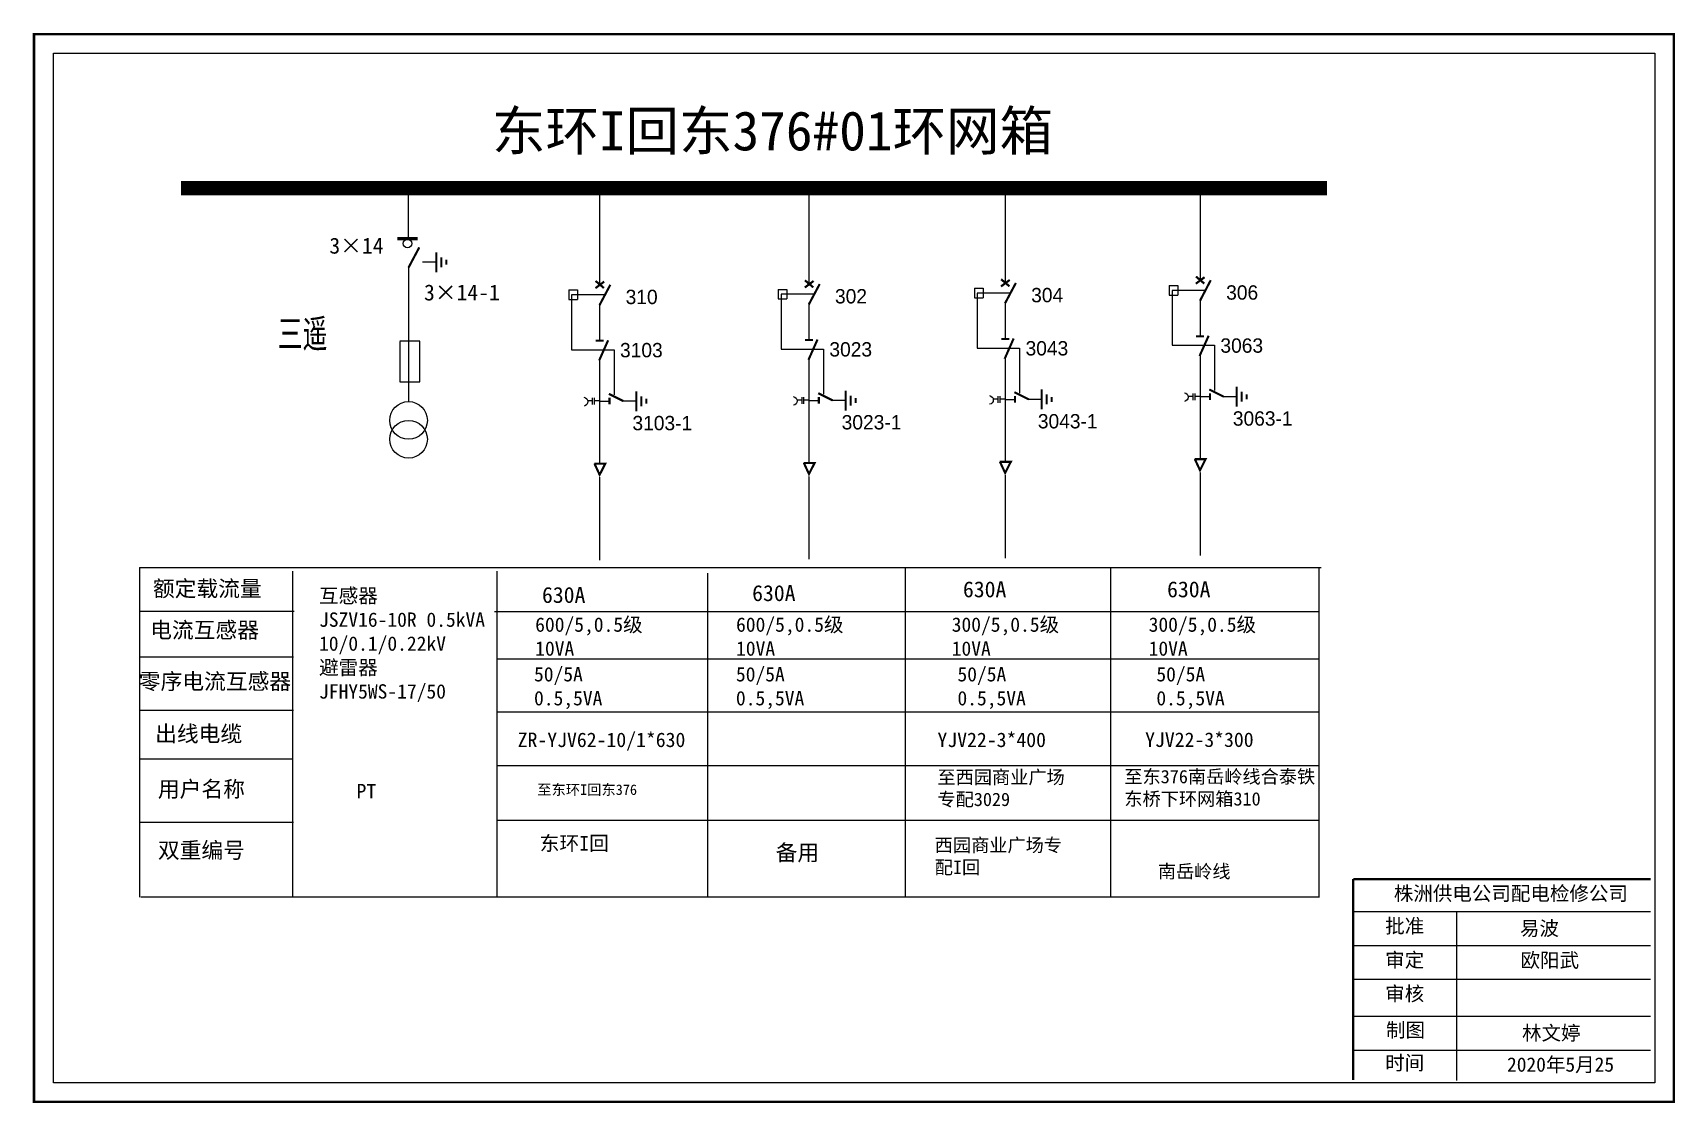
# Model space of a CAD drawing. Extents: x -16 to 389, y -208 to -23.
# Drawn here: x -13.9 to 111.8, y -105.8 to -23.9 of the extents above; entities that cross this region are included whole.
import ezdxf

# ---------------------------------------------------------------- set-up
doc = ezdxf.new("R2010")
doc.units = 0
doc.header["$LTSCALE"] = 0.774411
doc.linetypes.add('ACAD_ISO02W100', pattern=[15, 12, -3])
doc.linetypes.add('CENTER', pattern=[50.8, 31.75, -6.35, 6.35, -6.35])
doc.layers.get('0').update_dxf_attribs({"linetype": 'CONTINUOUS'})
doc.layers.add('2', color=7, linetype='CONTINUOUS')
doc.layers.add('3', color=7, linetype='CONTINUOUS')
doc.styles.add('hztxt_txtstyle_0.00_0_0', font='simkai.ttf')
doc.styles.add('hztxt_txtstyle_1.80_0_0', font='', dxfattribs={"height": 1.8, "bigfont": 'hztxt.shx'})
doc.styles.add('hztxt_txtstyle_2.70_0_0', font='simkai.ttf', dxfattribs={"height": 2.7})
doc.styles.add('字体', font='', dxfattribs={"height": 2.5})
doc.styles.add('宋体', font='')
doc.styles.get('hztxt_txtstyle_1.80_0_0').set_extended_font_data('hztxt')
doc.styles.get('字体').set_extended_font_data('SimSun')
doc.styles.get('宋体').set_extended_font_data('SimSun')

msp = doc.modelspace()

# ---------------------------------------------------------------- texts
at = {"color": 0, "linetype": 'Continuous', "style": 'hztxt_txtstyle_2.70_0_0'}
for s, p in [('3×14', (8.82, -40.77)), ('3×14-1', (16.06, -44.35))]:
    msp.add_text(s, height=1.22, dxfattribs=at).set_placement(p)
at = {"color": 0, "style": 'hztxt_txtstyle_1.80_0_0'}
for s, p in [('310', (31.49, -44.63)), ('302', (47.51, -44.58)), ('304', (62.52, -44.49)), ('306', (77.44, -44.29)), ('3103', (31.06, -48.7)), ('3023', (47.08, -48.64)), ('3043', (62.09, -48.56)), ('3063', (77, -48.35)), ('3103-1', (32.01, -54.28)), ('3023-1', (48.02, -54.22)), ('3043-1', (63.03, -54.14)), ('3063-1', (77.95, -53.93))]:
    msp.add_text(s, height=1.098, dxfattribs=at).set_placement(p)
at = {"color": 0, "linetype": 'Continuous', "attachment_point": 1}
for s, insert, char_height, width, style in [('东环I回东376#01环网箱', (21.26, -29.87), 3, 92.0025, '字体'), ('{\\fSimSun|b0|i0|c134|p2;额定载流量}', (-4.68, -65.78), 1.2204, 19.6738, 'hztxt_txtstyle_2.70_0_0'), ('\\A1;{\\fSimSun|b0|i0|c134|p2;互感器\\PJSZV16-10R 0.5kVA\\P10/0.1/0.22kV\\P避雷器\\PJFHY5WS-17/50}', (8.03, -66.39), 1.0983, 20.2524, 'hztxt_txtstyle_2.70_0_0'), ('{\\fSimSun|b0|i0|c134|p2;630A}', (25.09, -66.27), 1.2204, 19.6738, 'hztxt_txtstyle_2.70_0_0'), ('{\\fSimSun|b0|i0|c134|p2;630A}', (41.17, -66.13), 1.2204, 19.6738, 'hztxt_txtstyle_2.70_0_0'), ('{\\fSimSun|b0|i0|c134|p2;630A}', (57.3, -65.84), 1.2204, 19.6738, 'hztxt_txtstyle_2.70_0_0'), ('{\\fSimSun|b0|i0|c134|p2;630A}', (72.92, -65.84), 1.2204, 19.6738, 'hztxt_txtstyle_2.70_0_0'), ('{\\fSimSun|b0|i0|c134|p2;电流互感器}', (-4.89, -68.95), 1.2204, 19.6738, 'hztxt_txtstyle_2.70_0_0'), ('\\A1;{\\fSimSun|b0|i0|c134|p2;600/5,0.5级\\P10VA}', (24.57, -68.6), 1.0983, 20.2524, 'hztxt_txtstyle_2.70_0_0'), ('\\A1;{\\fSimSun|b0|i0|c134|p2;600/5,0.5级\\P10VA}', (39.94, -68.6), 1.0983, 20.2524, 'hztxt_txtstyle_2.70_0_0'), ('\\A1;{\\fSimSun|b0|i0|c134|p2;300/5,0.5级\\P10VA}', (56.44, -68.6), 1.0983, 20.2524, 'hztxt_txtstyle_2.70_0_0'), ('\\A1;{\\fSimSun|b0|i0|c134|p2;300/5,0.5级\\P10VA}', (71.51, -68.6), 1.0983, 20.2524, 'hztxt_txtstyle_2.70_0_0'), ('{\\fSimSun|b0|i0|c134|p2;零序电流互感器}', (-5.76, -72.88), 1.2204, 19.6738, 'hztxt_txtstyle_2.70_0_0'), ('{\\fSimSun|b0|i0|c134|p2;50/5A\\P0.5,5VA}', (24.48, -72.4), 1.0983, 19.6738, 'hztxt_txtstyle_2.70_0_0'), ('{\\fSimSun|b0|i0|c134|p2;50/5A\\P0.5,5VA}', (39.93, -72.4), 1.0983, 19.6738, 'hztxt_txtstyle_2.70_0_0'), ('{\\fSimSun|b0|i0|c134|p2;50/5A\\P0.5,5VA}', (56.88, -72.4), 1.0983, 19.6738, 'hztxt_txtstyle_2.70_0_0'), ('{\\fSimSun|b0|i0|c134|p2;50/5A\\P0.5,5VA}', (72.1, -72.4), 1.0983, 19.6738, 'hztxt_txtstyle_2.70_0_0'), ('{\\fSimSun|b0|i0|c134|p2;出线电缆}', (-4.51, -76.89), 1.2204, 19.6738, 'hztxt_txtstyle_2.70_0_0'), ('{\\fSimSun|b0|i0|c134|p2;ZR-YJV62-10/1*630}', (23.23, -77.41), 1.1094, 17.8852, 'hztxt_txtstyle_2.70_0_0'), ('{\\fSimSun|b0|i0|c134|p2;YJV22-3*400}', (55.35, -77.41), 1.1094, 17.8852, 'hztxt_txtstyle_2.70_0_0'), ('{\\fSimSun|b0|i0|c134|p2;YJV22-3*300}', (71.24, -77.4), 1.1094, 17.8852, 'hztxt_txtstyle_2.70_0_0'), ('{\\fSimSun|b0|i0|c134|p2;至西园商业广场专配3029}', (55.35, -80.31), 1.02, 10.7435, 'hztxt_txtstyle_2.70_0_0'), ('{\\fSimSun|b0|i0|c134|p2;至东376南岳岭线合泰铁东桥下环网箱310}', (69.65, -80.27), 1.02, 15.0015, 'hztxt_txtstyle_2.70_0_0'), ('{\\fSimSun|b0|i0|c134|p2;用户名称}', (-4.3, -81.12), 1.2204, 19.6738, 'hztxt_txtstyle_2.70_0_0'), ('{\\fSimSun|b0|i0|c134|p2;PT}', (10.9, -81.34), 1.1026, 8.5785, 'hztxt_txtstyle_0.00_0_0'), ('{\\fSimSun|b0|i0|c134|p2;至东环I回东376}', (24.73, -81.38), 0.8, 11.2806, 'hztxt_txtstyle_2.70_0_0'), ('{\\fSimSun|b0|i0|c134|p2;东环I回}', (24.91, -85.33), 1.1094, 9.6036, 'hztxt_txtstyle_2.70_0_0'), ('{\\fSimSun|b0|i0|c134|p2;西园商业广场专配I回}', (55.14, -85.51), 1.02, 10.7435, 'hztxt_txtstyle_2.70_0_0'), ('{\\fSimSun|b0|i0|c134|p2;双重编号}', (-4.3, -85.8), 1.2204, 19.6738, 'hztxt_txtstyle_2.70_0_0'), ('{\\fSimSun|b0|i0|c134|p2;备用}', (42.97, -85.98), 1.2204, 19.6738, 'hztxt_txtstyle_2.70_0_0'), ('{\\fSimSun|b0|i0|c134|p2;南岳岭线}', (72.21, -87.52), 1.02, 10.7435, 'hztxt_txtstyle_2.70_0_0'), ('株洲供电公司配电检修公司', (90.27, -89.17), 1.0944, 29.9201, '字体'), ('{\\fKaiTi_GB2312|b0|i0|c134|p49;批准}', (89.61, -91.66), 1.0944, 8.5588, '字体'), ('易波', (99.92, -91.84), 1.094, 8.5588, '字体'), ('\\f\uffbfﾬￌﾣﾤ_GB2312|b0|i0|c134|p49;审定', (89.61, -94.26), 1.0944, 8.5588, '字体'), ('欧阳武', (99.97, -94.28), 1.094, 8.5588, '字体'), ('\\f\uffbfﾬￌﾣﾤ_GB2312|b0|i0|c134|p49;审核', (89.61, -96.84), 1.0944, 8.5588, '字体'), ('\\f\uffbfﾬￌﾣﾤ_GB2312|b0|i0|c134|p49;制图', (89.67, -99.62), 1.0944, 8.5588, '字体'), ('林文婷', (100.08, -99.85), 1.094, 8.5588, '字体'), ('\\f\uffbfﾬￌﾣﾤ_GB2312|b0|i0|c134|p49;时间', (89.61, -102.13), 1.0944, 8.5588, '字体'), ('2020年5月25', (98.93, -102.26), 1.094, 16.0081, '字体')]:
    msp.add_mtext(s, dxfattribs=dict(at, insert=insert, char_height=char_height, width=width, style=style))
at = {"layer": '3', "color": 0, "style": '宋体', "width": 0.65}
msp.add_text('三遥', height=2.143, dxfattribs=at).set_placement((4.87, -47.96, -0.03))

# ---------------------------------------------------------------- blocks, each defined once
blk = doc.blocks.new('JD')
for points in [[(-2, 0.2), (-2, -0.2), (2, 0.2), (2, -0.2)], [(1, -1.2), (1, -0.8), (-1, -1.2), (-1, -0.8)], [(-0.5, -1.8), (-0.5, -2.2), (0.5, -1.8), (0.5, -2.2)]]:
    blk.add_trace(points)

# ---------------------------------------------------------------- linework, layer by layer
at = {"color": 0}
for p, q in [((14.85, -35.96), (14.85, -39.57)), ((29.49, -36.11), (29.49, -43.17)), ((45.51, -36.06), (45.51, -43.11)), ((60.52, -35.98), (60.52, -43.03)), ((75.44, -35.77), (75.44, -42.82)), ((15.95, -41.4), (16.99, -41.4)), ((14.87, -41.81), (14.87, -52.07)), ((27.15, -43.55), (27.81, -43.55)), ((27.15, -43.55), (27.15, -44.28)), ((27.81, -43.55), (27.81, -44.28)), ((43.17, -43.5), (43.83, -43.5)), ((43.17, -43.5), (43.17, -44.23)), ((43.83, -43.5), (43.83, -44.23)), ((58.18, -43.42), (58.84, -43.42)), ((58.18, -43.42), (58.18, -44.15)), ((58.84, -43.42), (58.84, -44.15)), ((73.09, -43.21), (73.75, -43.21)), ((73.09, -43.21), (73.09, -43.94)), ((73.09, -43.94), (73.75, -43.94)), ((73.75, -43.21), (73.75, -43.94)), ((27.15, -44.28), (27.81, -44.28)), ((29.49, -44.67), (29.49, -47.39)), ((43.17, -44.23), (43.83, -44.23)), ((45.51, -44.61), (45.51, -47.33)), ((58.18, -44.15), (58.84, -44.15)), ((60.52, -44.53), (60.52, -47.25)), ((75.44, -44.32), (75.44, -47.05)), ((29.49, -48.75), (29.49, -56.79)), ((45.51, -48.7), (45.51, -56.73)), ((60.52, -48.62), (60.52, -56.65)), ((75.44, -48.41), (75.44, -56.44)), ((29.49, -52.05), (30.25, -52.05)), ((31.25, -52.03), (32.28, -52.03)), ((45.51, -52), (46.27, -52)), ((47.27, -51.98), (48.3, -51.98)), ((60.52, -51.92), (61.28, -51.92)), ((62.28, -51.9), (63.31, -51.9)), ((75.44, -51.71), (76.2, -51.71)), ((77.19, -51.69), (78.22, -51.69)), ((6.12, -68.16), (-5.65, -68.16)), ((6.08, -71.63), (-5.7, -71.63)), ((6.08, -75.71), (-5.7, -75.71)), ((6.03, -79.44), (-5.74, -79.44)), ((6.07, -84.29), (-5.7, -84.29))]:
    msp.add_line(p, q, dxfattribs=at)
at = {"color": 0, "linetype": 'ACAD_ISO02W100'}
for p, q in [((29.82, -43.93), (27.36, -43.93)), ((27.36, -43.93), (27.36, -48.12)), ((45.84, -43.88), (43.38, -43.88)), ((43.38, -43.88), (43.38, -48.07)), ((60.85, -43.8), (58.39, -43.8)), ((58.39, -43.8), (58.39, -47.99)), ((75.77, -43.59), (73.3, -43.59)), ((73.3, -43.59), (73.3, -47.78)), ((27.36, -48.12), (30.61, -48.12)), ((30.61, -48.12), (30.61, -51.58)), ((43.38, -48.07), (46.63, -48.07)), ((46.63, -48.07), (46.63, -51.53)), ((58.39, -47.99), (61.64, -47.99)), ((61.64, -47.99), (61.64, -51.44)), ((73.3, -47.78), (76.55, -47.78)), ((76.55, -47.78), (76.55, -51.24))]:
    msp.add_line(p, q, dxfattribs=at)
at = {"color": 0, "linetype": 'CENTER'}
for p, q in [((60.53, -57.73), (60.53, -64.07)), ((75.44, -57.52), (75.44, -63.86)), ((29.5, -57.87), (29.5, -64.21)), ((45.52, -57.81), (45.52, -64.15))]:
    msp.add_line(p, q, dxfattribs=at)
at = {"color": 0, "linetype": 'Continuous'}
for p, q in [((-5.72, -64.77), (84.72, -64.77)), ((-5.68, -90.01), (-5.68, -64.77)), ((6.01, -65.05), (6.01, -90.01)), ((21.64, -65.05), (21.64, -90.01)), ((37.75, -65.21), (37.75, -89.99)), ((52.87, -64.82), (52.87, -90)), ((68.6, -64.82), (68.6, -90)), ((84.54, -64.84), (84.54, -90.02)), ((21.45, -68.14), (84.54, -68.14)), ((21.64, -71.77), (84.54, -71.77)), ((21.64, -75.82), (84.54, -75.82)), ((21.64, -79.92), (84.54, -79.92)), ((21.64, -84.1), (84.54, -84.1)), ((84.54, -90.01), (-5.6, -90.01)), ((87.16, -91.1), (109.91, -91.1)), ((95.06, -91.1), (95.06, -104.03)), ((87.16, -93.69), (109.91, -93.69)), ((87.16, -96.28), (109.91, -96.28)), ((87.16, -99.11), (109.91, -99.11)), ((87.16, -101.7), (109.91, -101.7))]:
    msp.add_line(p, q, dxfattribs=at)
at = {"color": 0, "linetype": 'Continuous', "const_width": 0.182}
msp.add_lwpolyline([(-13.78, -23.97), (111.7, -23.97), (111.7, -105.67), (-13.78, -105.67)], close=True, dxfattribs=at)
at = {"color": 0, "linetype": 'Continuous'}
msp.add_lwpolyline([(-12.3, -25.44), (110.23, -25.44), (110.23, -104.2), (-12.3, -104.2)], close=True, dxfattribs=at)
at = {"color": 0}
for points, const_width in [([(-2.52, -35.75), (85.16, -35.75)], 1.1), ([(14.03, -39.62), (15.57, -39.62)], 0.261), ([(14.87, -41.85), (15.7, -40.29)], 0.165), ([(60.22, -42.73), (60.86, -43.27)], 0.165), ([(60.21, -43.28), (60.88, -42.78)], 0.165), ([(75.12, -43.07), (75.79, -42.57)], 0.165), ([(75.13, -42.52), (75.77, -43.06)], 0.165), ([(75.44, -44.37), (76.26, -42.8)], 0.165), ([(29.19, -42.86), (29.83, -43.4)], 0.165), ([(29.18, -43.41), (29.85, -42.91)], 0.165), ([(29.49, -44.71), (30.32, -43.15)], 0.165), ([(45.21, -42.81), (45.85, -43.35)], 0.165), ([(45.2, -43.36), (45.87, -42.86)], 0.165), ([(45.51, -44.65), (46.34, -43.09)], 0.165), ([(60.52, -44.57), (61.35, -43.01)], 0.165), ([(29.2, -47.43), (29.81, -47.43)], 0.165), ([(29.46, -48.95), (30.15, -47.4)], 0.165), ([(45.22, -47.38), (45.83, -47.38)], 0.165), ([(45.48, -48.9), (46.17, -47.34)], 0.165), ([(60.23, -47.3), (60.84, -47.3)], 0.165), ([(60.49, -48.82), (61.18, -47.26)], 0.165), ([(75.14, -47.09), (75.75, -47.09)], 0.165), ([(75.4, -48.61), (76.1, -47.05)], 0.165), ([(30.21, -51.5), (31.31, -52.05)], 0.165), ([(46.23, -51.45), (47.33, -52)], 0.165), ([(61.24, -51.37), (62.34, -51.92)], 0.165), ([(76.15, -51.16), (77.25, -51.71)], 0.165), ([(76.2, -51.45), (76.2, -51.96)], 0.165), ([(30.25, -51.8), (30.25, -52.31)], 0.165), ([(46.27, -51.74), (46.27, -52.25)], 0.165), ([(61.28, -51.66), (61.28, -52.17)], 0.165), ([(75.03, -56.49), (75.87, -56.49), (75.44, -57.34), (75.04, -56.48)], 0.165), ([(29.09, -56.84), (29.93, -56.84), (29.5, -57.69), (29.1, -56.82)], 0.165), ([(45.11, -56.78), (45.95, -56.78), (45.52, -57.63), (45.12, -56.77)], 0.165), ([(60.12, -56.7), (60.96, -56.7), (60.53, -57.55), (60.13, -56.69)], 0.165)]:
    msp.add_lwpolyline(points, dxfattribs=dict(at, const_width=const_width))
for points in [[(14.22, -47.49), (14.22, -50.57), (15.74, -50.57), (15.74, -47.46), (14.22, -47.46)], [(74.88, -51.47), (74.88, -51.97)], [(75.04, -51.47), (75.04, -51.97)], [(28.94, -52.04), (28.59, -52.04)], [(28.94, -51.81), (28.94, -52.31)], [(29.09, -51.81), (29.09, -52.31)], [(29.49, -52.04), (29.09, -52.04)], [(44.96, -51.99), (44.61, -51.99)], [(44.96, -51.76), (44.96, -52.26)], [(45.11, -51.76), (45.11, -52.26)], [(45.51, -51.99), (45.11, -51.99)], [(59.97, -51.91), (59.62, -51.91)], [(59.97, -51.68), (59.97, -52.18)], [(60.12, -51.68), (60.12, -52.18)], [(60.52, -51.91), (60.12, -51.91)], [(74.88, -51.7), (74.54, -51.7)], [(75.43, -51.7), (75.04, -51.7)]]:
    msp.add_lwpolyline(points, dxfattribs=at)
for points in [[(74.24, -51.42, -0.877934), (74.25, -52.08)], [(28.3, -51.76, -0.877934), (28.31, -52.43)], [(44.32, -51.71, -0.877934), (44.33, -52.37)], [(59.33, -51.63, -0.877934), (59.34, -52.29)]]:
    msp.add_lwpolyline(points, format="xyb", dxfattribs=at)
at = {"color": 0, "linetype": 'Continuous', "const_width": 0.182}
for points in [[(87.16, -88.62), (87.15, -103.99)], [(87.16, -88.62), (109.91, -88.62)]]:
    msp.add_lwpolyline(points, dxfattribs=at)
at = {"color": 0}
msp.add_circle((14.8, -39.99), 0.335, dxfattribs=at)
at = {"layer": '2', "color": 0}
for centre in [(14.88, -53.53), (14.88, -54.97)]:
    msp.add_circle(centre, 1.44, dxfattribs=at)

# ---------------------------------------------------------------- block references
at = {"color": 0, "xscale": 0.3844120780053828, "yscale": 0.3844120780053828, "zscale": 0.3844120780054647, "rotation": 90}
for p in [(17, -41.43), (32.3, -52.06), (48.32, -52.01), (63.33, -51.92), (78.24, -51.72)]:
    msp.add_blockref('JD', p, dxfattribs=at)

msp.set_redraw_order([(e.dxf.handle, doc.entitydb.next_handle()) for e in msp.query("TEXT MTEXT ATTDEF DIMENSION ARC_DIMENSION")])  # texts and dimensions are drawn at this point

doc.saveas('drawing.dxf')
